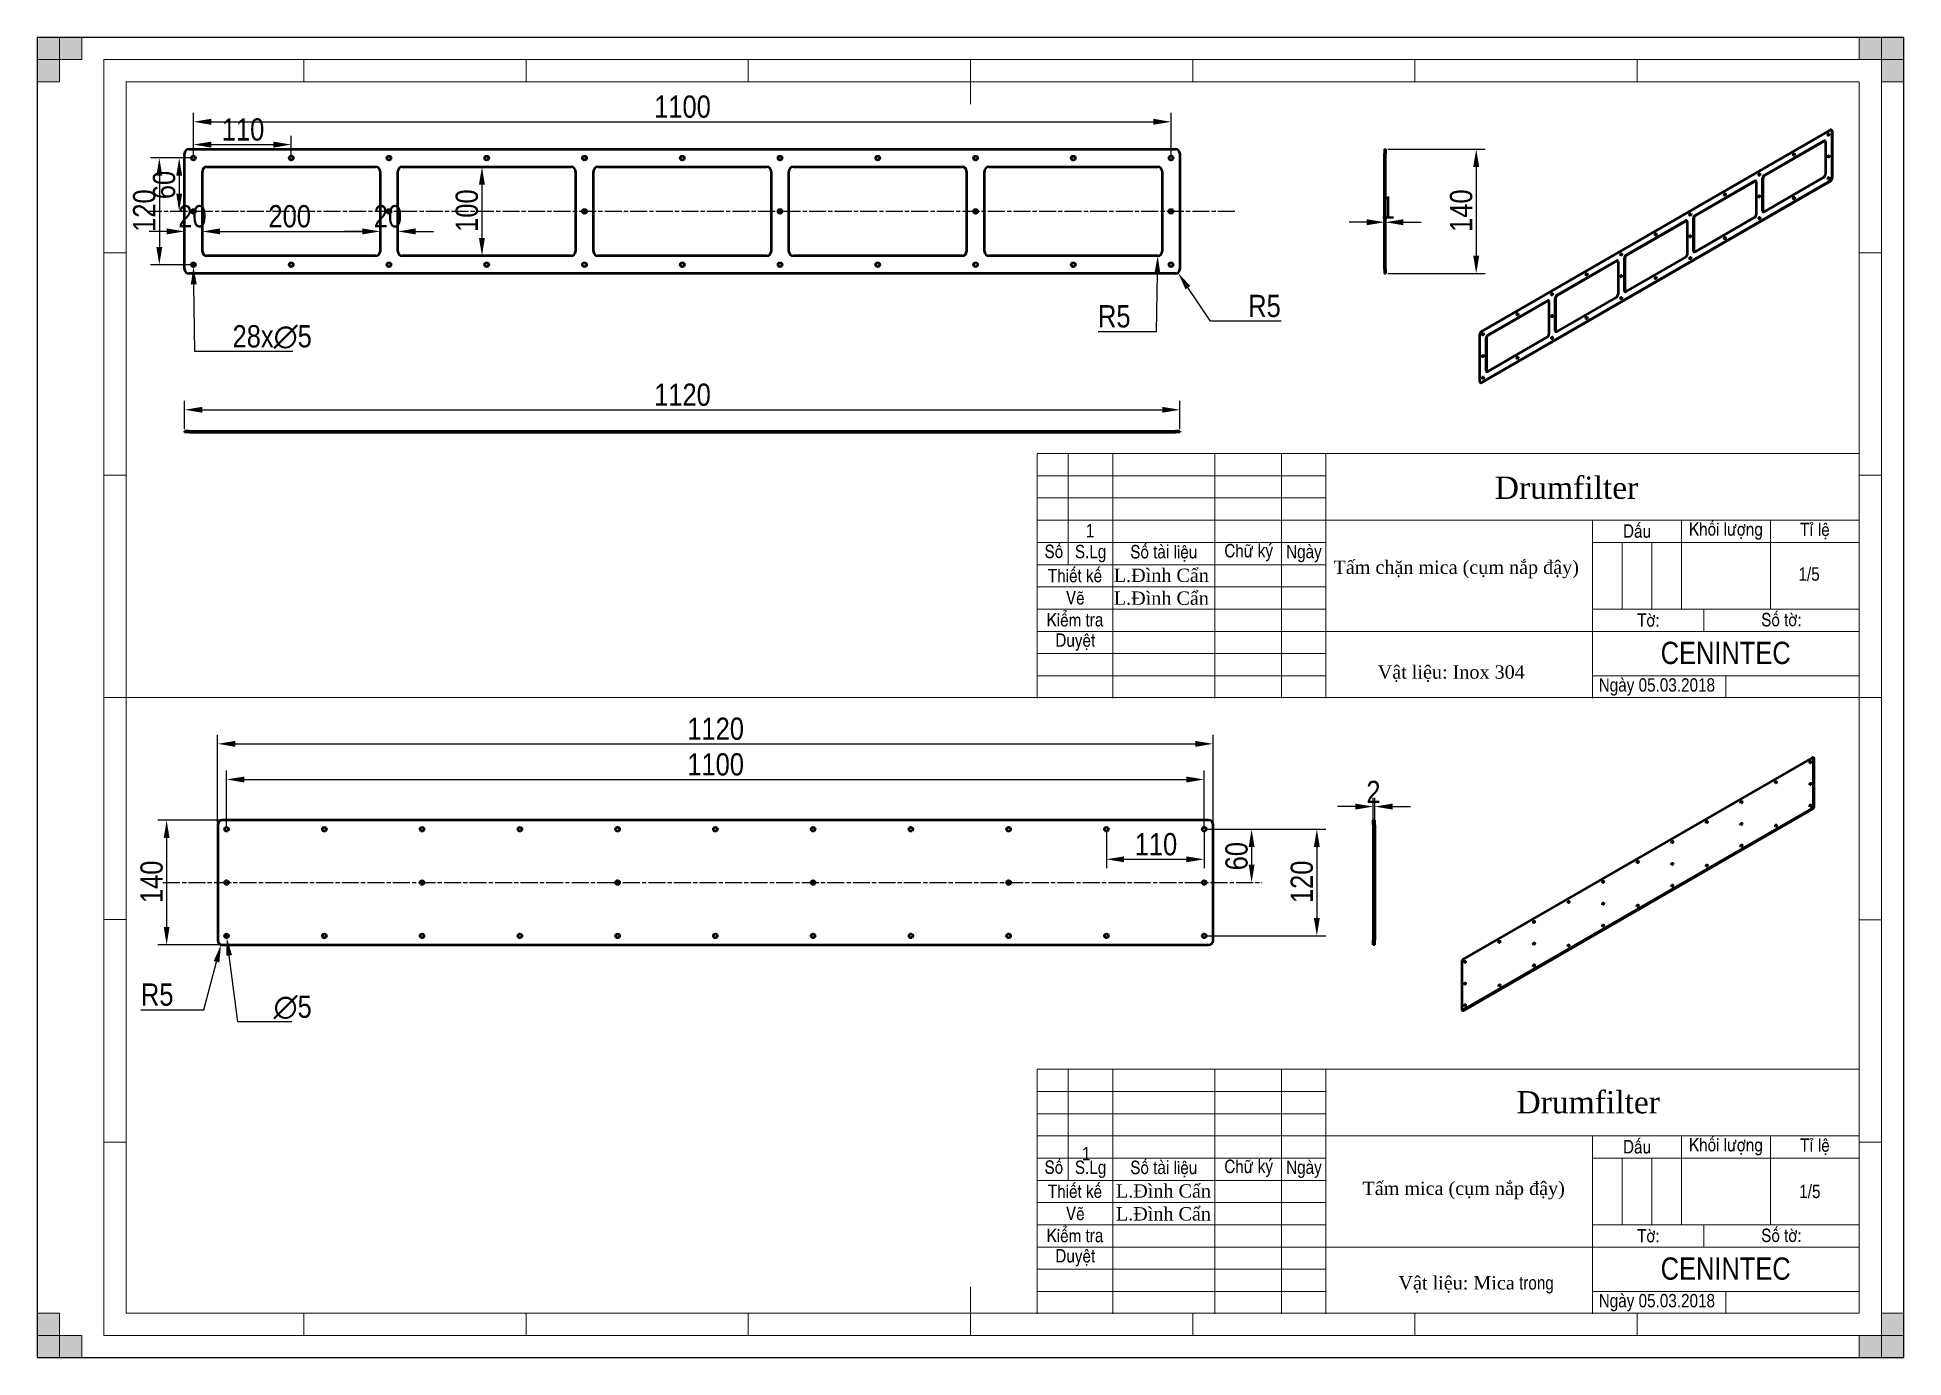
# Model space of a CAD drawing. Header units: millimetres. Extents: x 0 to 2100, y 0 to 1485.
import ezdxf

# ---------------------------------------------------------------- set-up
doc = ezdxf.new("R2010")
doc.units = ezdxf.units.MM
doc.header["$LTSCALE"] = 5
doc.linetypes.add('CHAIN', pattern=[0.7087, 0.4724, -0.0591, 0.1181, -0.0591])
doc.linetypes.add('DASHED', pattern=[0.2067, 0.1654, -0.0413])
for name, color, linetype, lineweight in [('Border (ANSI)', 7, 'Continuous', 70), ('Centerline (ANSI)', 7, 'Continuous', 25), ('Co ban', 7, 'Continuous', 50), ('Dimension (ANSI)', 7, 'Continuous', 25), ('Symbol (ANSI)', 7, 'Continuous', 25)]:
    doc.layers.add(name, color=color, linetype=linetype, lineweight=lineweight)
for name, color, linetype, lineweight, true_color in [('Khung ban ve', 5, 'Continuous', 15, 0x0000ff), ('Lien manh', 7, 'Continuous', 25, 0x020305), ('Manh', 7, 'DASHED', 25, 0x008000), ('Manh khung ten', 7, 'Continuous', 15, 0x994c4c), ('Net chu', 30, 'Continuous', 15, 0xff7f00), ('THIN', 5, 'Continuous', 15, 0x0000ff)]:
    doc.layers.add(name, color=color, linetype=linetype, lineweight=lineweight, true_color=true_color)
doc.styles.add('Note Text (ANSI)', font='')
doc.styles.add('StandardAM_ANSI', font='')
doc.styles.get('Note Text (ANSI)').set_extended_font_data('VNI-Helve-Condense')
doc.styles.get('StandardAM_ANSI').set_extended_font_data('VNI-Helve-Condense')
doc.dimstyles.new('Default - mm (ANSI)', dxfattribs={"dimscale": 5, "dimtxt": 5, "dimasz": 4, "dimexe": 2, "dimexo": 0.5, "dimgap": 0.8, "dimtad": 1, "dimtoh": 1, "dimdec": 0, "dimrnd": 1e-08, "dimzin": 4, "dimdsep": 46, "dimtxsty": 'StandardAM_ANSI', "dimcen": 0.09, "dimdle": 10, "dimclrd": 256, "dimclre": 256, "dimclrt": 256, "dimadec": 1, "dimazin": 1, "dimtfac": 0.61, "dimtofl": 0, "dimtmove": 0, "dimatfit": 3, "dimldrblk": 'DOT', "dimfxl": 1, "dimtolj": 1, "dimtzin": 4, "dimlwd": -1, "dimlwe": -1, "dimarcsym": 0})

msp = doc.modelspace()

# ---------------------------------------------------------------- texts
at = {"layer": 'Symbol (ANSI)', "char_height": 15, "attachment_point": 1, "style": 'Note Text (ANSI)'}
for insert in [(1179.74, 937.67), (1175.46, 236.95)]:
    msp.add_mtext('{\\fVNI-Helve-Condense|b0|i0;1}', dxfattribs=dict(at, insert=insert))
for s, insert, width in [('{\\fTimes New Roman|b0|i0;\\H15.0000;Tấm chặn mica (cụm nắp đậy)}', (1458.44, 896.53), 276.25), ('{\\fVNI-Helve-Condense|b0|i0;1/5}', (1981.66, 888.85), 25.8787), ('{\\fTimes New Roman|b0|i0;\\H15.0000;Vật liệu: Inox 304}', (1508.19, 778.66), 165.5637), ('{\\fTimes New Roman|b0|i0;\\H15.0000;Tấm mica (cụm nắp đậy)}', (1491.01, 197.96), 227.7941), ('{\\fVNI-Helve-Condense|b0|i0;1/5}', (1982.5, 194.48), 25.8787), ('{\\fTimes New Roman|b0|i0;\\H15.0000;Vật liệu: Mica\\fVNI-Helve-Condense|b0|i0;\\H15.0000; trong}', (1531.54, 91.66), 180.3761)]:
    msp.add_mtext(s, dxfattribs=dict(at, insert=insert, width=width))

# ---------------------------------------------------------------- blocks, each defined once
blk = doc.blocks.new('Borders 2x A3')
at = {"layer": 'THIN'}
for points in [[(0, 297), (10, 297), (10, 292), (0, 292)], [(5, 297), (5, 287), (0, 287), (0, 297)], [(420, 292), (420, 297), (410, 297), (410, 292)], [(420, 297), (415, 297), (415, 287), (420, 287)], [(0, 0), (5, 0), (5, 10), (0, 10)], [(415, 0), (415, 10), (420, 10), (420, 0)], [(0, 5), (0, 0), (10, 0), (10, 5)], [(420, 0), (410, 0), (410, 5), (420, 5)]]:
    blk.add_hatch(color=256, dxfattribs=at).paths.add_polyline_path(points)
at = {"layer": 'Khung ban ve'}
for p, q in [((210, 292), (210, 282)), ((20, 287), (410, 287)), ((20, 10), (20, 287)), ((410, 287), (410, 10)), ((225, 148.38), (225, 203.38)), ((225, 203.38), (410.02, 203.38)), ((232, 178.38), (232, 203.38)), ((242, 148.38), (242, 203.38)), ((265, 148.38), (265, 203.38)), ((280, 148.38), (280, 203.38)), ((290, 148.38), (290, 203.38)), ((225, 188.38), (410.02, 188.38)), ((350, 148.38), (350, 188.38)), ((370, 168.38), (370, 188.38)), ((390, 168.38), (390, 188.38)), ((225, 183.38), (290, 183.38)), ((350, 183.38), (410.02, 183.38)), ((225, 178.38), (290, 178.38)), ((350, 168.38), (410.02, 168.38)), ((375, 163.38), (375, 168.38)), ((410, 163.38), (290, 163.38)), ((15, 148.5), (25, 148.5)), ((410, 148.5), (20, 148.5)), ((405, 148.5), (415, 148.5)), ((225, 64.88), (410.02, 64.88)), ((225, 9.88), (225, 64.88)), ((232, 39.88), (232, 64.88)), ((242, 9.88), (242, 64.88)), ((265, 9.88), (265, 64.88)), ((280, 9.88), (280, 64.88)), ((290, 9.88), (290, 64.88)), ((410, 59.88), (410.02, 59.88)), ((410, 54.88), (410.02, 54.88)), ((225, 49.88), (410.02, 49.88)), ((350, 9.88), (350, 49.88)), ((370, 29.88), (370, 49.88)), ((390, 29.88), (390, 49.88)), ((225, 44.88), (290, 44.88)), ((350, 44.88), (410.02, 44.88)), ((225, 39.88), (290, 39.88)), ((410, 39.88), (410.02, 39.88)), ((410, 34.88), (410.02, 34.88)), ((350, 29.88), (410.02, 29.88)), ((375, 24.88), (375, 29.88)), ((410, 24.88), (290, 24.88)), ((410, 19.88), (410.02, 19.88)), ((210, 15.93), (210, 5)), ((410, 10), (20, 10))]:
    blk.add_line(p, q, dxfattribs=at)
at = {"layer": 'Manh khung ten', "lineweight": 25}
for p, q in [((420, 297), (0, 297)), ((0, 297), (0, 0)), ((420, 0), (420, 297)), ((0, 0), (420, 0))]:
    blk.add_line(p, q, dxfattribs=at)
at = {"layer": 'Manh khung ten'}
for p, q in [((0, 297), (420, 297)), ((0, 0), (0, 297)), ((420, 297), (420, 0)), ((15, 292), (415, 292)), ((15, 5), (15, 292)), ((60, 292), (60, 287)), ((110, 292), (110, 287)), ((260, 292), (260, 287)), ((310, 292), (310, 287)), ((360, 292), (360, 287)), ((415, 292), (415, 5)), ((19.97, 248.54), (14.98, 248.54)), ((414.97, 248.54), (409.98, 248.54)), ((19.98, 198.5), (15, 198.5)), ((225, 198.38), (290, 198.38)), ((414.98, 198.5), (410, 198.5)), ((225, 193.38), (290, 193.38)), ((356.67, 168.38), (356.67, 183.38)), ((363.33, 168.38), (363.33, 183.38)), ((225, 173.38), (290, 173.38)), ((225, 168.38), (290, 168.38)), ((225, 163.38), (290, 163.38)), ((225, 158.38), (290, 158.38)), ((225, 153.38), (290, 153.38)), ((350, 153.38), (410.02, 153.38)), ((380.01, 153.38), (380.01, 148.5)), ((19.98, 98.54), (15, 98.54)), ((414.98, 98.5), (410, 98.5)), ((225, 59.88), (290, 59.88)), ((225, 54.88), (290, 54.88)), ((20, 48.5), (15.02, 48.5)), ((415, 48.46), (410.02, 48.46)), ((356.67, 29.88), (356.67, 44.88)), ((363.33, 29.88), (363.33, 44.88)), ((225, 34.88), (290, 34.88)), ((225, 29.88), (290, 29.88)), ((225, 24.88), (290, 24.88)), ((225, 19.88), (290, 19.88)), ((225, 14.88), (290, 14.88)), ((350, 14.88), (410.02, 14.88)), ((380.01, 14.88), (380.01, 10)), ((60, 10), (60, 5)), ((110, 10), (110, 5)), ((160, 10), (160, 5)), ((260, 10), (260, 5)), ((310, 10), (310, 5)), ((360, 10), (360, 5)), ((415, 5), (15, 5)), ((420, 0), (0, 0))]:
    blk.add_line(p, q, dxfattribs=at)
at = {"layer": 'Net chu'}
blk.add_line((160, 292), (160, 287), dxfattribs=at)
at = {"layer": 'THIN'}
for p, q in [((0, 292), (0, 297)), ((0, 297), (10, 297)), ((0, 297), (5, 297)), ((0, 287), (0, 297)), ((5, 297), (5, 287)), ((10, 297), (10, 292)), ((420, 297), (410, 297)), ((410, 297), (410, 292)), ((420, 297), (415, 297)), ((415, 297), (415, 287)), ((420, 292), (420, 297)), ((420, 287), (420, 297)), ((10, 292), (0, 292)), ((410, 292), (420, 292)), ((5, 287), (0, 287)), ((415, 287), (420, 287)), ((5, 10), (0, 10)), ((0, 10), (0, 0)), ((5, 0), (5, 10)), ((415, 0), (415, 10)), ((415, 10), (420, 10)), ((420, 10), (420, 0)), ((0, 5), (0, 0)), ((10, 5), (0, 5)), ((10, 0), (10, 5)), ((410, 0), (410, 5)), ((410, 5), (420, 5)), ((420, 5), (420, 0)), ((0, 0), (10, 0)), ((0, 0), (5, 0)), ((420, 0), (410, 0)), ((420, 0), (415, 0))]:
    blk.add_line(p, q, dxfattribs=at)
at = {"layer": 'Border (ANSI)', "style": 'Note Text (ANSI)'}
for s, insert, char_height, width, attachment_point in [('\\fTimes New Roman|b0|i0;\\H5.0000;Drumfilter', (344.13, 195.65), 5, 59.8872, 5), ('Daáu', (360, 185.92), 3, 19.9371, 5), ('Khoái löôïng', (379.99, 185.95), 3, 19.9371, 5), ('Tæ leä', (400.02, 185.95), 3, 19.9948, 5), ('Soá', (228.76, 181.33), 3, 7.075, 5), ('S.Lg', (237.02, 180.88), 3, 10.0576, 5), ('Soá taøi lieäu', (253.49, 180.92), 3, 22.8599, 5), ('Chöõ kyù', (272.6, 181.08), 3, 15.0245, 5), ('Ngaøy', (285.03, 180.88), 3, 10.0163, 5), ('Thieát keá', (233.51, 175.91), 3, 16.9679, 5), ('\\fTimes New Roman|b0|i0;\\H3.0000;L.Đình Cẩn', (252.95, 175.96), 3, 22.8602, 5), ('Veõ', (233.58, 170.9), 3, 17.0139, 5), ('\\fTimes New Roman|b0|i0;\\H3.0000;L.Đình Cẩn', (252.95, 170.82), 3, 22.8602, 5), ('Kieåm tra', (233.51, 165.95), 3, 16.9779, 5), ('Soá tôø:', (392.49, 165.98), 3, 34.8305, 5), ('Tôø:', (362.55, 165.91), 3, 24.9188, 5), ('Duyeät', (233.58, 160.97), 3, 16.9779, 5), ('\\fVNI-Helve-Condense|b0|i0;\\H5.0000;CENINTEC', (379.95, 158.5), 5, 59.8872, 5), ('\\fVNI-Helve-Condense|b0|i0;Ngaøy 05.03.2018', (351.37, 150.87), 3, 30.0083, 4), ('\\fTimes New Roman|b0|i0;\\H5.0000;Drumfilter', (349, 57.42), 5, 59.8872, 5), ('Daáu', (360, 47.42), 3, 19.9371, 5), ('Khoái löôïng', (379.99, 47.45), 3, 19.9371, 5), ('Tæ leä', (400.02, 47.45), 3, 19.9948, 5), ('Soá', (228.76, 42.83), 3, 7.075, 5), ('S.Lg', (237.02, 42.38), 3, 10.0576, 5), ('Soá taøi lieäu', (253.49, 42.42), 3, 22.8599, 5), ('Chöõ kyù', (272.6, 42.58), 3, 15.0245, 5), ('Ngaøy', (285.03, 42.38), 3, 10.0163, 5), ('Thieát keá', (233.51, 37.41), 3, 16.9679, 5), ('\\fTimes New Roman|b0|i0;\\H3.0000;L.Đình Cẩn', (253.42, 37.47), 3, 22.8602, 5), ('Veõ', (233.58, 32.4), 3, 17.0139, 5), ('\\fTimes New Roman|b0|i0;\\H3.0000;L.Đình Cẩn', (253.42, 32.32), 3, 22.8602, 5), ('Kieåm tra', (233.51, 27.45), 3, 16.9779, 5), ('Soá tôø:', (392.49, 27.48), 3, 34.8305, 5), ('Tôø:', (362.55, 27.41), 3, 24.9188, 5), ('Duyeät', (233.58, 22.47), 3, 16.9779, 5), ('\\fVNI-Helve-Condense|b0|i0;\\H5.0000;CENINTEC', (379.95, 20), 5, 59.8872, 5), ('\\fVNI-Helve-Condense|b0|i0;Ngaøy 05.03.2018', (351.37, 12.37), 3, 30.0083, 4)]:
    blk.add_mtext(s, dxfattribs=dict(at, insert=insert, char_height=char_height, width=width, attachment_point=attachment_point))
blk = doc.blocks.new('*D5')
at = {"layer": 'Defpoints', "color": 0, "transparency": 16777216}
for p in [(1516.9, 1359.3), (1516.9, 1219.3), (1619, 1219.3)]:
    blk.add_point(p, dxfattribs=at)
at = {"layer": 'Dimension (ANSI)', "transparency": 16777216}
for p, q in [((1519.4, 1359.3), (1629, 1359.3)), ((1619, 1339.3), (1619, 1239.3)), ((1519.4, 1219.3), (1629, 1219.3))]:
    blk.add_line(p, q, dxfattribs=at)
for points in [[(1615.7, 1339.3), (1622.4, 1339.3), (1619, 1359.3)], [(1615.7, 1239.3), (1622.4, 1239.3), (1619, 1219.3)]]:
    blk.add_solid(points, dxfattribs=at)
at = {"layer": 'Dimension (ANSI)', "color": 150, "true_color": 0x0080ff, "transparency": 16777216, "insert": (1589.5, 1266.2), "char_height": 25, "attachment_point": 1, "rotation": 90, "style": 'StandardAM_ANSI'}
blk.add_mtext('\\A1;140', dxfattribs=at)
blk = doc.blocks.new('_Dot')
at = {"color": 0, "linetype": 'ByBlock', "lineweight": -2}
blk.add_line((-0.5, 0), (-1, 0), dxfattribs=at)
at = {"color": 0, "linetype": 'ByBlock', "const_width": 0.5}
blk.add_lwpolyline([(-0.25, 0, 1), (0.25, 0, 1)], format="xyb", close=True, dxfattribs=at)
blk = doc.blocks.new('*D6')
at = {"layer": 'Defpoints', "color": 0, "transparency": 16777216}
for p in [(1285.7, 1066.1), (165.7, 1042), (1285.7, 1042)]:
    blk.add_point(p, dxfattribs=at)
at = {"layer": 'Dimension (ANSI)', "transparency": 16777216}
for p, q in [((165.7, 1044.5), (165.7, 1076.1)), ((1285.7, 1044.5), (1285.7, 1076.1)), ((185.7, 1066.1), (1265.7, 1066.1))]:
    blk.add_line(p, q, dxfattribs=at)
for points in [[(185.7, 1069.4), (185.7, 1062.8), (165.7, 1066.1)], [(1265.7, 1069.4), (1265.7, 1062.8), (1285.7, 1066.1)]]:
    blk.add_solid(points, dxfattribs=at)
at = {"layer": 'Dimension (ANSI)', "color": 150, "true_color": 0x0080ff, "transparency": 16777216, "insert": (694.1, 1095.6), "char_height": 25, "attachment_point": 1, "style": 'StandardAM_ANSI'}
blk.add_mtext('\\A1;1120', dxfattribs=at)
blk = doc.blocks.new('*D7')
at = {"layer": 'Defpoints', "color": 0, "transparency": 16777216}
for p in [(175.6, 1231.5), (175.7, 1227)]:
    blk.add_point(p, dxfattribs=at)
at = {"layer": 'Dimension (ANSI)', "transparency": 16777216}
for p, q in [((175.2, 1229.3), (176.1, 1229.3)), ((175.7, 1228.8), (175.7, 1229.7)), ((177.4, 1131.7), (176.1, 1207)), ((287.5, 1131.7), (177.4, 1131.7))]:
    blk.add_line(p, q, dxfattribs=at)
blk.add_solid([(179.4, 1207.1), (172.7, 1207), (175.7, 1227)], dxfattribs=at)
at = {"layer": 'Dimension (ANSI)', "color": 150, "true_color": 0x0080ff, "transparency": 16777216, "insert": (219.7, 1161.3), "char_height": 25, "attachment_point": 1, "style": 'StandardAM_ANSI'}
blk.add_mtext('\\A1;\\fVNI-Helve-Condense|b0|i0;\\H25.0000;28x∅5', dxfattribs=at)
blk = doc.blocks.new('*D8')
at = {"layer": 'Defpoints', "color": 0, "transparency": 16777216}
for p in [(1515.9, 1277), (1516.9, 1277), (1516.9, 1277)]:
    blk.add_point(p, dxfattribs=at)
at = {"layer": 'Dimension (ANSI)', "transparency": 16777216}
for p, q in [((1495.9, 1277), (1475.9, 1277)), ((1536.9, 1277), (1556.9, 1277))]:
    blk.add_line(p, q, dxfattribs=at)
for points in [[(1495.9, 1280.4), (1495.9, 1273.7), (1515.9, 1277)], [(1536.9, 1280.4), (1536.9, 1273.7), (1516.9, 1277)]]:
    blk.add_solid(points, dxfattribs=at)
at = {"layer": 'Dimension (ANSI)', "color": 150, "true_color": 0x0080ff, "transparency": 16777216, "insert": (1511.6, 1306), "char_height": 25, "attachment_point": 1, "style": 'StandardAM_ANSI'}
blk.add_mtext('\\A1;1', dxfattribs=at)
blk = doc.blocks.new('*D9')
at = {"layer": 'Defpoints', "color": 0, "transparency": 16777216}
for p in [(1275.7, 1390), (175.7, 1349.3), (1275.7, 1349.3)]:
    blk.add_point(p, dxfattribs=at)
at = {"layer": 'Dimension (ANSI)', "transparency": 16777216}
for p, q in [((175.7, 1351.8), (175.7, 1400)), ((195.7, 1390), (1255.7, 1390)), ((1275.7, 1351.8), (1275.7, 1400))]:
    blk.add_line(p, q, dxfattribs=at)
for points in [[(195.7, 1393.4), (195.7, 1386.7), (175.7, 1390)], [(1255.7, 1393.4), (1255.7, 1386.7), (1275.7, 1390)]]:
    blk.add_solid(points, dxfattribs=at)
at = {"layer": 'Dimension (ANSI)', "color": 150, "true_color": 0x0080ff, "transparency": 16777216, "insert": (694.1, 1419.6), "char_height": 25, "attachment_point": 1, "style": 'StandardAM_ANSI'}
blk.add_mtext('\\A1;1100', dxfattribs=at)
blk = doc.blocks.new('*D10')
at = {"layer": 'Defpoints', "color": 0, "transparency": 16777216}
for p in [(175.7, 1349.3), (285.7, 1364.4), (285.7, 1349.3)]:
    blk.add_point(p, dxfattribs=at)
at = {"layer": 'Dimension (ANSI)', "transparency": 16777216}
for p, q in [((175.7, 1351.8), (175.7, 1374.4)), ((285.7, 1351.8), (285.7, 1374.4)), ((195.7, 1364.4), (265.7, 1364.4))]:
    blk.add_line(p, q, dxfattribs=at)
for points in [[(195.7, 1367.7), (195.7, 1361), (175.7, 1364.4)], [(265.7, 1367.7), (265.7, 1361), (285.7, 1364.4)]]:
    blk.add_solid(points, dxfattribs=at)
at = {"layer": 'Dimension (ANSI)', "color": 150, "true_color": 0x0080ff, "transparency": 16777216, "insert": (207.6, 1393.9), "char_height": 25, "attachment_point": 1, "style": 'StandardAM_ANSI'}
blk.add_mtext('\\A1;110', dxfattribs=at)
blk = doc.blocks.new('*D11')
at = {"layer": 'Defpoints', "color": 0, "transparency": 16777216}
for p in [(175.7, 1349.3), (137.3, 1229.3), (175.7, 1229.3)]:
    blk.add_point(p, dxfattribs=at)
at = {"layer": 'Dimension (ANSI)', "transparency": 16777216}
for p, q in [((173.2, 1349.3), (127.3, 1349.3)), ((137.3, 1329.3), (137.3, 1249.3)), ((173.2, 1229.3), (127.3, 1229.3))]:
    blk.add_line(p, q, dxfattribs=at)
for points in [[(133.9, 1329.3), (140.6, 1329.3), (137.3, 1349.3)], [(133.9, 1249.3), (140.6, 1249.3), (137.3, 1229.3)]]:
    blk.add_solid(points, dxfattribs=at)
at = {"layer": 'Dimension (ANSI)', "color": 150, "true_color": 0x0080ff, "transparency": 16777216, "insert": (107.7, 1266.2), "char_height": 25, "attachment_point": 1, "rotation": 90, "style": 'StandardAM_ANSI'}
blk.add_mtext('\\A1;120', dxfattribs=at)
blk = doc.blocks.new('*D12')
at = {"layer": 'Defpoints', "color": 0, "transparency": 16777216}
for p in [(175.7, 1349.3), (159.6, 1289.3), (175.7, 1289.3)]:
    blk.add_point(p, dxfattribs=at)
at = {"layer": 'Dimension (ANSI)', "transparency": 16777216}
for p, q in [((173.2, 1349.3), (149.6, 1349.3)), ((159.6, 1329.3), (159.6, 1309.3))]:
    blk.add_line(p, q, dxfattribs=at)
for points in [[(156.3, 1329.3), (162.9, 1329.3), (159.6, 1349.3)], [(156.3, 1309.3), (162.9, 1309.3), (159.6, 1289.3)]]:
    blk.add_solid(points, dxfattribs=at)
at = {"layer": 'Dimension (ANSI)', "color": 150, "true_color": 0x0080ff, "transparency": 16777216, "insert": (130.1, 1303), "char_height": 25, "attachment_point": 1, "rotation": 90, "style": 'StandardAM_ANSI'}
blk.add_mtext('\\A1;60', dxfattribs=at)
blk = doc.blocks.new('*D13')
at = {"layer": 'Defpoints', "color": 0, "transparency": 16777216}
for p in [(185.7, 1266.7), (385.7, 1266.7), (385.7, 1266.7)]:
    blk.add_point(p, dxfattribs=at)
at = {"layer": 'Dimension (ANSI)', "transparency": 16777216}
blk.add_line((205.7, 1266.7), (365.7, 1266.7), dxfattribs=at)
for points in [[(205.7, 1270.1), (205.7, 1263.4), (185.7, 1266.7)], [(365.7, 1270.1), (365.7, 1263.4), (385.7, 1266.7)]]:
    blk.add_solid(points, dxfattribs=at)
at = {"layer": 'Dimension (ANSI)', "color": 150, "true_color": 0x0080ff, "transparency": 16777216, "insert": (260.1, 1296.3), "char_height": 25, "attachment_point": 1, "style": 'StandardAM_ANSI'}
blk.add_mtext('\\A1;200', dxfattribs=at)
blk = doc.blocks.new('*D14')
at = {"layer": 'Defpoints', "color": 0, "transparency": 16777216}
for p in [(385.7, 1266.7), (385.7, 1266.7), (405.7, 1266.7)]:
    blk.add_point(p, dxfattribs=at)
at = {"layer": 'Dimension (ANSI)', "transparency": 16777216}
for p, q in [((365.7, 1266.7), (345.7, 1266.7)), ((425.7, 1266.7), (445.7, 1266.7))]:
    blk.add_line(p, q, dxfattribs=at)
for points in [[(365.7, 1270.1), (365.7, 1263.4), (385.7, 1266.7)], [(425.7, 1270.1), (425.7, 1263.4), (405.7, 1266.7)]]:
    blk.add_solid(points, dxfattribs=at)
at = {"layer": 'Dimension (ANSI)', "color": 150, "true_color": 0x0080ff, "transparency": 16777216, "insert": (378.6, 1296.3), "char_height": 25, "attachment_point": 1, "style": 'StandardAM_ANSI'}
blk.add_mtext('\\A1;20', dxfattribs=at)
blk = doc.blocks.new('*D15')
at = {"layer": 'Defpoints', "color": 0, "transparency": 16777216}
for p in [(500.3, 1339.3), (500.3, 1239.3), (500.3, 1239.3)]:
    blk.add_point(p, dxfattribs=at)
at = {"layer": 'Dimension (ANSI)', "transparency": 16777216}
blk.add_line((500.3, 1319.3), (500.3, 1259.3), dxfattribs=at)
for points in [[(496.9, 1319.3), (503.6, 1319.3), (500.3, 1339.3)], [(496.9, 1259.3), (503.6, 1259.3), (500.3, 1239.3)]]:
    blk.add_solid(points, dxfattribs=at)
at = {"layer": 'Dimension (ANSI)', "color": 150, "true_color": 0x0080ff, "transparency": 16777216, "insert": (470.7, 1266.2), "char_height": 25, "attachment_point": 1, "rotation": 90, "style": 'StandardAM_ANSI'}
blk.add_mtext('\\A1;100', dxfattribs=at)
blk = doc.blocks.new('*D16')
at = {"layer": 'Defpoints', "color": 0, "transparency": 16777216}
for p in [(165.7, 1266.7), (185.7, 1266.7), (185.7, 1266.7)]:
    blk.add_point(p, dxfattribs=at)
at = {"layer": 'Dimension (ANSI)', "transparency": 16777216}
for p, q in [((145.7, 1266.7), (125.7, 1266.7)), ((205.7, 1266.7), (225.7, 1266.7))]:
    blk.add_line(p, q, dxfattribs=at)
for points in [[(145.7, 1270.1), (145.7, 1263.4), (165.7, 1266.7)], [(205.7, 1270.1), (205.7, 1263.4), (185.7, 1266.7)]]:
    blk.add_solid(points, dxfattribs=at)
at = {"layer": 'Dimension (ANSI)', "color": 150, "true_color": 0x0080ff, "transparency": 16777216, "insert": (158.6, 1296.3), "char_height": 25, "attachment_point": 1, "style": 'StandardAM_ANSI'}
blk.add_mtext('\\A1;20', dxfattribs=at)
blk = doc.blocks.new('*D17')
at = {"layer": 'Defpoints', "color": 0, "transparency": 16777216}
for p in [(1280.7, 1224.3), (1283.5, 1220.1)]:
    blk.add_point(p, dxfattribs=at)
at = {"layer": 'Dimension (ANSI)', "transparency": 16777216}
for p, q in [((1320.2, 1165.9), (1294.7, 1203.6)), ((1399.7, 1165.9), (1320.2, 1165.9))]:
    blk.add_line(p, q, dxfattribs=at)
blk.add_solid([(1297.4, 1205.4), (1291.9, 1201.7), (1283.5, 1220.1)], dxfattribs=at)
at = {"layer": 'Dimension (ANSI)', "color": 150, "true_color": 0x0080ff, "transparency": 16777216, "insert": (1362.5, 1195.4), "char_height": 25, "attachment_point": 1, "style": 'StandardAM_ANSI'}
blk.add_mtext('\\A1;R5', dxfattribs=at)
blk = doc.blocks.new('*D18')
at = {"layer": 'Defpoints', "color": 0, "transparency": 16777216}
for p in [(1260.6, 1239.3), (1260.7, 1244.3)]:
    blk.add_point(p, dxfattribs=at)
at = {"layer": 'Dimension (ANSI)', "transparency": 16777216}
for p, q in [((1259.2, 1154.2), (1260.3, 1219.3)), ((1193.5, 1154.2), (1259.2, 1154.2))]:
    blk.add_line(p, q, dxfattribs=at)
blk.add_arc((1260.7, 1244.3), 5, 269.0816, 270, dxfattribs=at)
blk.add_solid([(1256.9, 1219.3), (1263.6, 1219.2), (1260.6, 1239.3)], dxfattribs=at)
at = {"layer": 'Dimension (ANSI)', "color": 150, "true_color": 0x0080ff, "transparency": 16777216, "insert": (1193.5, 1183.8), "char_height": 25, "attachment_point": 1, "style": 'StandardAM_ANSI'}
blk.add_mtext('\\A1;R5', dxfattribs=at)
blk = doc.blocks.new('*D19')
at = {"layer": 'Defpoints', "color": 0, "transparency": 16777216}
for p in [(206.7, 464.5), (207.9, 469.4)]:
    blk.add_point(p, dxfattribs=at)
at = {"layer": 'Dimension (ANSI)', "transparency": 16777216}
for p, q in [((187.4, 391.3), (201.6, 445.2)), ((116.6, 391.3), (187.4, 391.3))]:
    blk.add_line(p, q, dxfattribs=at)
blk.add_solid([(198.4, 446), (204.8, 444.4), (206.7, 464.5)], dxfattribs=at)
at = {"layer": 'Dimension (ANSI)', "color": 150, "true_color": 0x0080ff, "transparency": 16777216, "insert": (116.6, 420.9), "char_height": 25, "attachment_point": 1, "style": 'StandardAM_ANSI'}
blk.add_mtext('\\A1;R5', dxfattribs=at)
blk = doc.blocks.new('*D20')
at = {"layer": 'Defpoints', "color": 0, "transparency": 16777216}
for p in [(1322.9, 690.4), (202.9, 599.4), (1322.9, 599.4)]:
    blk.add_point(p, dxfattribs=at)
at = {"layer": 'Dimension (ANSI)', "transparency": 16777216}
for p, q in [((202.9, 601.9), (202.9, 700.4)), ((1322.9, 601.9), (1322.9, 700.4)), ((222.9, 690.4), (1302.9, 690.4))]:
    blk.add_line(p, q, dxfattribs=at)
for points in [[(222.9, 693.7), (222.9, 687), (202.9, 690.4)], [(1302.9, 693.7), (1302.9, 687), (1322.9, 690.4)]]:
    blk.add_solid(points, dxfattribs=at)
at = {"layer": 'Dimension (ANSI)', "color": 150, "true_color": 0x0080ff, "transparency": 16777216, "insert": (731.4, 719.9), "char_height": 25, "attachment_point": 1, "style": 'StandardAM_ANSI'}
blk.add_mtext('\\A1;1120', dxfattribs=at)
blk = doc.blocks.new('*D21')
at = {"layer": 'Defpoints', "color": 0, "transparency": 16777216}
for p in [(212.6, 476.6), (213.2, 472.1)]:
    blk.add_point(p, dxfattribs=at)
at = {"layer": 'Dimension (ANSI)', "transparency": 16777216}
for p, q in [((212.5, 474.4), (213.4, 474.4)), ((212.9, 473.9), (212.9, 474.8)), ((225.7, 377.8), (215.8, 452.3)), ((286.4, 377.8), (225.7, 377.8))]:
    blk.add_line(p, q, dxfattribs=at)
blk.add_solid([(219.1, 452.8), (212.5, 451.9), (213.2, 472.1)], dxfattribs=at)
at = {"layer": 'Dimension (ANSI)', "color": 150, "true_color": 0x0080ff, "transparency": 16777216, "insert": (265.8, 407.3), "char_height": 25, "attachment_point": 1, "style": 'StandardAM_ANSI'}
blk.add_mtext('\\A1;∅5', dxfattribs=at)
blk = doc.blocks.new('*D22')
at = {"layer": 'Defpoints', "color": 0, "transparency": 16777216}
for p in [(207.9, 604.4), (145.5, 464.4), (207.9, 464.4)]:
    blk.add_point(p, dxfattribs=at)
at = {"layer": 'Dimension (ANSI)', "transparency": 16777216}
for p, q in [((205.4, 604.4), (135.5, 604.4)), ((145.5, 584.4), (145.5, 484.4)), ((205.4, 464.4), (135.5, 464.4))]:
    blk.add_line(p, q, dxfattribs=at)
for points in [[(142.2, 584.4), (148.8, 584.4), (145.5, 604.4)], [(142.2, 484.4), (148.8, 484.4), (145.5, 464.4)]]:
    blk.add_solid(points, dxfattribs=at)
at = {"layer": 'Dimension (ANSI)', "color": 150, "true_color": 0x0080ff, "transparency": 16777216, "insert": (116, 511.3), "char_height": 25, "attachment_point": 1, "rotation": 90, "style": 'StandardAM_ANSI'}
blk.add_mtext('\\A1;140', dxfattribs=at)
blk = doc.blocks.new('*D23')
at = {"layer": 'Defpoints', "color": 0, "transparency": 16777216}
for p in [(1312.9, 594.4), (1312.9, 474.4), (1439.7, 474.4)]:
    blk.add_point(p, dxfattribs=at)
at = {"layer": 'Dimension (ANSI)', "transparency": 16777216}
for p, q in [((1315.4, 594.4), (1449.7, 594.4)), ((1439.7, 574.4), (1439.7, 494.4)), ((1315.4, 474.4), (1449.7, 474.4))]:
    blk.add_line(p, q, dxfattribs=at)
for points in [[(1436.4, 574.4), (1443, 574.4), (1439.7, 594.4)], [(1436.4, 494.4), (1443, 494.4), (1439.7, 474.4)]]:
    blk.add_solid(points, dxfattribs=at)
at = {"layer": 'Dimension (ANSI)', "color": 150, "true_color": 0x0080ff, "transparency": 16777216, "insert": (1410.2, 511.3), "char_height": 25, "attachment_point": 1, "rotation": 90, "style": 'StandardAM_ANSI'}
blk.add_mtext('\\A1;120', dxfattribs=at)
blk = doc.blocks.new('*D24')
at = {"layer": 'Defpoints', "color": 0, "transparency": 16777216}
for p in [(1312.9, 594.4), (1312.9, 534.4), (1366.3, 534.4)]:
    blk.add_point(p, dxfattribs=at)
at = {"layer": 'Dimension (ANSI)', "transparency": 16777216}
for p, q in [((1315.4, 594.4), (1376.3, 594.4)), ((1366.3, 574.4), (1366.3, 554.4))]:
    blk.add_line(p, q, dxfattribs=at)
for points in [[(1363, 574.4), (1369.6, 574.4), (1366.3, 594.4)], [(1363, 554.4), (1369.6, 554.4), (1366.3, 534.4)]]:
    blk.add_solid(points, dxfattribs=at)
at = {"layer": 'Dimension (ANSI)', "color": 150, "true_color": 0x0080ff, "transparency": 16777216, "insert": (1336.8, 548.1), "char_height": 25, "attachment_point": 1, "rotation": 90, "style": 'StandardAM_ANSI'}
blk.add_mtext('\\A1;60', dxfattribs=at)
blk = doc.blocks.new('*D25')
at = {"layer": 'Defpoints', "color": 0, "transparency": 16777216}
for p in [(1505, 619.8), (1503, 599.4), (1505, 599.4)]:
    blk.add_point(p, dxfattribs=at)
at = {"layer": 'Dimension (ANSI)', "transparency": 16777216}
for p, q in [((1483, 619.8), (1463, 619.8)), ((1503, 601.9), (1503, 629.8)), ((1505, 601.9), (1505, 629.8)), ((1525, 619.8), (1545, 619.8))]:
    blk.add_line(p, q, dxfattribs=at)
for points in [[(1483, 623.2), (1483, 616.5), (1503, 619.8)], [(1525, 623.2), (1525, 616.5), (1505, 619.8)]]:
    blk.add_solid(points, dxfattribs=at)
at = {"layer": 'Dimension (ANSI)', "color": 150, "true_color": 0x0080ff, "transparency": 16777216, "insert": (1495.4, 648.8), "char_height": 25, "attachment_point": 1, "style": 'StandardAM_ANSI'}
blk.add_mtext('\\A1;2', dxfattribs=at)
blk = doc.blocks.new('*D26')
at = {"layer": 'Defpoints', "color": 0, "transparency": 16777216}
for p in [(1312.9, 650.3), (212.9, 594.4), (1312.9, 594.4)]:
    blk.add_point(p, dxfattribs=at)
at = {"layer": 'Dimension (ANSI)', "transparency": 16777216}
for p, q in [((212.9, 596.9), (212.9, 660.3)), ((1312.9, 596.9), (1312.9, 660.3)), ((232.9, 650.3), (1292.9, 650.3))]:
    blk.add_line(p, q, dxfattribs=at)
for points in [[(232.9, 653.6), (232.9, 646.9), (212.9, 650.3)], [(1292.9, 653.6), (1292.9, 646.9), (1312.9, 650.3)]]:
    blk.add_solid(points, dxfattribs=at)
at = {"layer": 'Dimension (ANSI)', "color": 150, "true_color": 0x0080ff, "transparency": 16777216, "insert": (731.4, 679.8), "char_height": 25, "attachment_point": 1, "style": 'StandardAM_ANSI'}
blk.add_mtext('\\A1;1100', dxfattribs=at)
blk = doc.blocks.new('*D27')
at = {"layer": 'Defpoints', "color": 0, "transparency": 16777216}
for p in [(1202.9, 594.4), (1312.9, 594.4), (1312.9, 560.5)]:
    blk.add_point(p, dxfattribs=at)
at = {"layer": 'Dimension (ANSI)', "transparency": 16777216}
for p, q in [((1202.9, 591.9), (1202.9, 550.5)), ((1312.9, 591.9), (1312.9, 550.5)), ((1222.9, 560.5), (1292.9, 560.5))]:
    blk.add_line(p, q, dxfattribs=at)
for points in [[(1222.9, 563.8), (1222.9, 557.2), (1202.9, 560.5)], [(1292.9, 563.8), (1292.9, 557.2), (1312.9, 560.5)]]:
    blk.add_solid(points, dxfattribs=at)
at = {"layer": 'Dimension (ANSI)', "color": 150, "true_color": 0x0080ff, "transparency": 16777216, "insert": (1234.8, 590), "char_height": 25, "attachment_point": 1, "style": 'StandardAM_ANSI'}
blk.add_mtext('\\A1;110', dxfattribs=at)

# ---------------------------------------------------------------- dimensions: what is measured, and where the dimension line sits
at = {"layer": 'Dimension (ANSI)'}
for base, p1, p2, angle, override, picture, middle in [((1275.67, 1390.04), (175.67, 1349.28), (1275.67, 1349.28), 180, {"dimgap": 0.8, "dimtoh": 0, "dimdec": 0, "dimtol": 0, "dimlim": 0, "dimtp": 0, "dimtm": 0, "dimtdec": 2, "dimatfit": 1}, '*D9', (725.67, 1390.04)), ((285.67, 1364.37), (175.67, 1349.28), (285.67, 1349.28), 180, {"dimgap": 0.8, "dimtoh": 0, "dimdec": 0, "dimtol": 0, "dimlim": 0, "dimtp": 0, "dimtm": 0, "dimtdec": 2, "dimatfit": 1}, '*D10', (230.67, 1364.37)), ((137.25, 1229.28), (175.67, 1349.28), (175.67, 1229.28), 90, {"dimgap": 0.8, "dimtoh": 0, "dimdec": 0, "dimtol": 0, "dimlim": 0, "dimtp": 0, "dimtm": 0, "dimtdec": 2, "dimatfit": 1}, '*D11', (137.25, 1289.28)), ((159.6, 1289.28), (175.67, 1349.28), (175.67, 1289.28), 90, {"dimgap": 0.8, "dimtoh": 0, "dimdec": 0, "dimse2": 1, "dimtol": 0, "dimlim": 0, "dimtp": 0, "dimtm": 0, "dimtdec": 2, "dimatfit": 1}, '*D12', (159.6, 1319.28)), ((1619.02, 1219.28), (1516.92, 1359.28), (1516.92, 1219.28), 90, {"dimgap": 0.8, "dimtoh": 0, "dimdec": 0, "dimtol": 0, "dimlim": 0, "dimtp": 0, "dimtm": 0, "dimtdec": 2, "dimatfit": 1}, '*D5', (1619.02, 1289.28)), ((500.26, 1239.28), (500.26, 1339.28), (500.26, 1239.28), 270, {"dimgap": 0.8, "dimtoh": 0, "dimdec": 0, "dimse1": 1, "dimse2": 1, "dimtol": 0, "dimlim": 0, "dimtp": 0, "dimtm": 0, "dimtdec": 2, "dimatfit": 1}, '*D15', (500.26, 1289.28)), ((1285.67, 1066.1), (165.67, 1041.96), (1285.67, 1041.96), 180, {"dimgap": 0.8, "dimtoh": 0, "dimdec": 0, "dimtol": 0, "dimlim": 0, "dimtp": 0, "dimtm": 0, "dimtdec": 2, "dimatfit": 1}, '*D6', (725.67, 1066.1)), ((1322.94, 690.38), (202.94, 599.38), (1322.94, 599.38), 180, {"dimgap": 0.8, "dimtoh": 0, "dimdec": 0, "dimtol": 0, "dimlim": 0, "dimtp": 0, "dimtm": 0, "dimtdec": 2, "dimatfit": 1}, '*D20', (762.94, 690.38)), ((1312.94, 650.27), (212.94, 594.38), (1312.94, 594.38), 180, {"dimgap": 0.8, "dimtoh": 0, "dimdec": 0, "dimtol": 0, "dimlim": 0, "dimtp": 0, "dimtm": 0, "dimtdec": 2, "dimatfit": 1}, '*D26', (762.94, 650.27)), ((1505, 619.84), (1503, 599.38), (1505, 599.38), 180, {"dimgap": 0.8, "dimtoh": 0, "dimdec": 0, "dimtol": 0, "dimlim": 0, "dimtp": 0, "dimtm": 0, "dimtdec": 2, "dimatfit": 1}, '*D25', (1504, 619.84)), ((145.49, 464.38), (207.94, 604.38), (207.94, 464.38), 90, {"dimgap": 0.8, "dimtoh": 0, "dimdec": 0, "dimtol": 0, "dimlim": 0, "dimtp": 0, "dimtm": 0, "dimtdec": 2, "dimatfit": 1}, '*D22', (145.49, 534.38)), ((1312.94, 560.49), (1202.94, 594.38), (1312.94, 594.38), 180, {"dimgap": 0.8, "dimtoh": 0, "dimdec": 0, "dimtol": 0, "dimlim": 0, "dimtp": 0, "dimtm": 0, "dimtdec": 2, "dimatfit": 1}, '*D27', (1257.94, 560.49)), ((1439.7, 474.38), (1312.94, 594.38), (1312.94, 474.38), 90, {"dimgap": 0.8, "dimtoh": 0, "dimdec": 0, "dimtol": 0, "dimlim": 0, "dimtp": 0, "dimtm": 0, "dimtdec": 2, "dimatfit": 1}, '*D23', (1439.7, 534.38)), ((1366.29, 534.38), (1312.94, 594.38), (1312.94, 534.38), 90, {"dimgap": 0.8, "dimtoh": 0, "dimdec": 0, "dimse2": 1, "dimtol": 0, "dimlim": 0, "dimtp": 0, "dimtm": 0, "dimtdec": 2, "dimatfit": 1}, '*D24', (1366.29, 564.38))]:
    dim = msp.add_linear_dim(base=base, p1=p1, p2=p2, angle=angle, dimstyle='Default - mm (ANSI)', override=override, dxfattribs=at)
    dim.commit()
    dim.dimension.update_dxf_attribs({"geometry": picture, "text_midpoint": middle, "dimtype": 160})
for base, p1, p2, picture, middle in [((1516.92, 1277.02), (1515.92, 1277.02), (1516.92, 1277.02), '*D8', (1516.42, 1277.02)), ((185.67, 1266.72), (165.67, 1266.72), (185.67, 1266.72), '*D16', (175.67, 1266.72)), ((385.67, 1266.72), (185.67, 1266.72), (385.67, 1266.72), '*D13', (285.67, 1266.72)), ((385.67, 1266.72), (405.67, 1266.72), (385.67, 1266.72), '*D14', (395.67, 1266.72))]:
    dim = msp.add_linear_dim(base=base, p1=p1, p2=p2, dimstyle='Default - mm (ANSI)', override={"dimgap": 0.8, "dimtoh": 0, "dimdec": 0, "dimse1": 1, "dimse2": 1, "dimtol": 0, "dimlim": 0, "dimtp": 0, "dimtm": 0, "dimtdec": 2, "dimatfit": 1}, dxfattribs=at)
    dim.commit()
    dim.dimension.update_dxf_attribs({"geometry": picture, "text_midpoint": middle, "dimtype": 160})
for center, mpoint, picture, middle in [((1260.67, 1244.28), (1260.59, 1239.28), '*D18', (1212.06, 1154.25)), ((1280.67, 1224.28), (1283.47, 1220.14), '*D17', (1381.09, 1165.87)), ((207.94, 469.38), (206.67, 464.54), '*D19', (135.15, 391.34))]:
    dim = msp.add_radius_dim(center=center, mpoint=mpoint, dimstyle='Default - mm (ANSI)', override={"dimgap": 0.8, "dimtih": 1, "dimdec": 0, "dimlfac": 1, "dimcen": 0, "dimtol": 0, "dimlim": 0, "dimtp": 0, "dimtm": 0, "dimtdec": 2}, dxfattribs=at)
    dim.commit()
    dim.dimension.update_dxf_attribs({"geometry": picture, "text_midpoint": middle, "dimtype": 164})
dim = msp.add_diameter_dim_2p(p1=(175.63, 1231.53), p2=(175.71, 1227.03), text='\\fVNI-Helve-Condense|b0|i0;\\H25.0000;28x<>', dimstyle='Default - mm (ANSI)', override={"dimgap": 0.8, "dimtih": 1, "dimdec": 0, "dimlfac": 1, "dimtol": 0, "dimlim": 0, "dimtp": 0, "dimtm": 0, "dimtdec": 2}, dxfattribs=at)
dim.commit()
dim.dimension.update_dxf_attribs({"geometry": '*D7', "text_midpoint": (253.62, 1131.74), "dimtype": 163})
dim = msp.add_diameter_dim_2p(p1=(212.65, 476.61), p2=(213.23, 472.15), dimstyle='Default - mm (ANSI)', override={"dimgap": 0.8, "dimtih": 1, "dimdec": 0, "dimlfac": 1, "dimtol": 0, "dimlim": 0, "dimtp": 0, "dimtm": 0, "dimtdec": 2}, dxfattribs=at)
dim.commit()
dim.dimension.update_dxf_attribs({"geometry": '*D21', "text_midpoint": (276.1, 377.77), "dimtype": 163})

# ---------------------------------------------------------------- linework, layer by layer
at = {"layer": 'Centerline (ANSI)', "linetype": 'CHAIN', "ltscale": 8.113447}
for p, q in [((1347.55, 1289.28), (125.31, 1289.28)), ((141.35, 534.38), (1378.13, 534.38))]:
    msp.add_line(p, q, dxfattribs=at)
at = {"layer": 'Co ban'}
for p, q in [((1624.85, 1154.12), (2017.3, 1380.7)), ((1943.05, 1329.66), (2010.22, 1368.45)), ((2010.58, 1368.24), (1943.4, 1329.46)), ((2011.99, 1367.43), (2011.99, 1330.69)), ((2018.9, 1380.62), (2018.55, 1380.82)), ((2019.06, 1379.67), (2019.06, 1326.6)), ((2019.42, 1379.47), (2019.42, 1326.4)), ((165.67, 1224.28), (165.67, 1354.28)), ((170.67, 1359.28), (1280.67, 1359.28)), ((1285.67, 1354.28), (1285.67, 1224.28)), ((1515.92, 1359.28), (1516.92, 1359.28)), ((1515.92, 1359.28), (1515.92, 1354.28)), ((1515.92, 1224.28), (1515.92, 1354.28)), ((1516.92, 1359.28), (1516.92, 1354.28)), ((1516.92, 1224.28), (1516.92, 1354.28)), ((185.67, 1244.28), (185.67, 1334.28)), ((190.67, 1339.28), (380.67, 1339.28)), ((385.67, 1334.28), (385.67, 1244.28)), ((405.67, 1244.28), (405.67, 1334.28)), ((410.67, 1339.28), (600.67, 1339.28)), ((605.67, 1334.28), (605.67, 1244.28)), ((625.67, 1244.28), (625.67, 1334.28)), ((630.67, 1339.28), (820.67, 1339.28)), ((825.67, 1334.28), (825.67, 1244.28)), ((845.67, 1244.28), (845.67, 1334.28)), ((850.67, 1339.28), (1040.67, 1339.28)), ((1045.67, 1334.28), (1045.67, 1244.28)), ((1065.67, 1244.28), (1065.67, 1334.28)), ((1070.67, 1339.28), (1260.67, 1339.28)), ((1265.67, 1334.28), (1265.67, 1244.28)), ((2017.3, 1323.54), (1624.85, 1096.96)), ((2017.65, 1323.34), (1625.2, 1096.76)), ((1865.27, 1284.76), (1932.44, 1323.54)), ((1932.8, 1323.34), (1865.62, 1284.55)), ((1941.28, 1289.86), (1941.28, 1326.6)), ((1941.64, 1326.4), (1941.64, 1289.66)), ((2010.22, 1327.62), (1943.05, 1288.84)), ((1934.21, 1322.52), (1934.21, 1285.78)), ((1863.5, 1244.95), (1863.5, 1281.7)), ((1863.85, 1281.49), (1863.85, 1244.75)), ((1932.44, 1282.72), (1865.27, 1243.93)), ((1787.49, 1239.85), (1854.66, 1278.63)), ((1855.01, 1278.43), (1787.84, 1239.65)), ((1856.43, 1277.61), (1856.43, 1240.87)), ((380.67, 1239.28), (190.67, 1239.28)), ((600.67, 1239.28), (410.67, 1239.28)), ((820.67, 1239.28), (630.67, 1239.28)), ((1040.67, 1239.28), (850.67, 1239.28)), ((1260.67, 1239.28), (1070.67, 1239.28)), ((1280.67, 1219.28), (170.67, 1219.28)), ((1515.92, 1224.28), (1515.92, 1219.28)), ((1515.92, 1219.28), (1516.92, 1219.28)), ((1516.92, 1224.28), (1516.92, 1219.28)), ((1709.7, 1194.94), (1776.88, 1233.73)), ((1777.23, 1233.52), (1710.06, 1194.74)), ((1778.65, 1232.71), (1778.65, 1195.96)), ((1785.72, 1200.05), (1785.72, 1236.79)), ((1786.07, 1236.58), (1786.07, 1199.84)), ((1854.66, 1237.81), (1787.49, 1199.02)), ((1631.92, 1150.04), (1699.1, 1188.82)), ((1699.45, 1188.61), (1632.28, 1149.83)), ((1700.87, 1187.8), (1700.87, 1151.06)), ((1707.94, 1155.14), (1707.94, 1191.88)), ((1708.29, 1191.68), (1708.29, 1154.93)), ((1776.88, 1192.9), (1709.7, 1154.12)), ((1623.08, 1097.98), (1623.08, 1151.06)), ((1630.15, 1110.23), (1630.15, 1146.97)), ((1630.51, 1146.77), (1630.51, 1110.03)), ((1699.1, 1147.99), (1631.92, 1109.21)), ((1623.95, 1096.63), (1623.6, 1096.84)), ((165.67, 1041.96), (165.67, 1040.96)), ((170.67, 1041.96), (165.67, 1041.96)), ((170.67, 1040.96), (165.67, 1040.96)), ((170.67, 1041.96), (1280.67, 1041.96)), ((170.67, 1040.96), (1280.67, 1040.96)), ((1285.67, 1041.96), (1280.67, 1041.96)), ((1285.67, 1040.96), (1280.67, 1040.96)), ((1285.67, 1041.96), (1285.67, 1040.96)), ((1996.93, 674.77), (1604.48, 448.19)), ((1998.18, 674.89), (1998.88, 674.48)), ((1998.69, 620.68), (1998.69, 673.75)), ((1999.4, 620.27), (1999.4, 673.34)), ((1604.48, 391.04), (1996.93, 617.61)), ((1605.19, 390.63), (1997.63, 617.21)), ((202.94, 599.38), (202.94, 469.38)), ((1317.94, 604.38), (207.94, 604.38)), ((1322.94, 469.38), (1322.94, 599.38)), ((1503, 599.38), (1503, 604.38)), ((1505, 604.38), (1503, 604.38)), ((1503, 599.38), (1503, 469.38)), ((1505, 599.38), (1505, 604.38)), ((1505, 599.38), (1505, 469.38)), ((207.94, 464.38), (1317.94, 464.38)), ((1503, 464.38), (1503, 469.38)), ((1505, 464.38), (1503, 464.38)), ((1505, 464.38), (1505, 469.38)), ((1602.71, 445.13), (1602.71, 392.06)), ((1603.23, 390.91), (1603.94, 390.5))]:
    msp.add_line(p, q, dxfattribs=at)
for centre in [(175.67, 1349.28), (285.67, 1349.28), (395.67, 1349.28), (505.67, 1349.28), (615.67, 1349.28), (725.67, 1349.28), (835.67, 1349.28), (945.67, 1349.28), (1055.67, 1349.28), (1165.67, 1349.28), (1275.67, 1349.28), (175.67, 1289.28), (395.67, 1289.28), (615.67, 1289.28), (835.67, 1289.28), (1055.67, 1289.28), (1275.67, 1289.28), (175.67, 1229.28), (285.67, 1229.28), (395.67, 1229.28), (505.67, 1229.28), (615.67, 1229.28), (725.67, 1229.28), (835.67, 1229.28), (945.67, 1229.28), (1055.67, 1229.28), (1165.67, 1229.28), (1275.67, 1229.28), (212.94, 594.38), (322.94, 594.38), (432.94, 594.38), (542.94, 594.38), (652.94, 594.38), (762.94, 594.38), (872.94, 594.38), (982.94, 594.38), (1092.94, 594.38), (1202.94, 594.38), (1312.94, 594.38), (212.94, 534.38), (432.94, 534.38), (652.94, 534.38), (872.94, 534.38), (1092.94, 534.38), (1312.94, 534.38), (212.94, 474.38), (322.94, 474.38), (432.94, 474.38), (542.94, 474.38), (652.94, 474.38), (762.94, 474.38), (872.94, 474.38), (982.94, 474.38), (1092.94, 474.38), (1202.94, 474.38), (1312.94, 474.38)]:
    msp.add_circle(centre, 2.25, dxfattribs=at)
for centre, start, end in [((170.67, 1354.28), 90, 180), ((1280.67, 1354.28), 0, 90), ((190.67, 1334.28), 90, 180), ((380.67, 1334.28), 0, 90), ((410.67, 1334.28), 90, 180), ((600.67, 1334.28), 0, 90), ((630.67, 1334.28), 90, 180), ((820.67, 1334.28), 0, 90), ((850.67, 1334.28), 90, 180), ((1040.67, 1334.28), 0, 90), ((1070.67, 1334.28), 90, 180), ((1260.67, 1334.28), 0, 90), ((190.67, 1244.28), 180, 270), ((380.67, 1244.28), 270, 0), ((410.67, 1244.28), 180, 270), ((600.67, 1244.28), 270, 0), ((630.67, 1244.28), 180, 270), ((820.67, 1244.28), 270, 0), ((850.67, 1244.28), 180, 270), ((1040.67, 1244.28), 270, 0), ((1070.67, 1244.28), 180, 270), ((1260.67, 1244.28), 270, 0), ((170.67, 1224.28), 180, 270), ((1280.67, 1224.28), 270, 0), ((207.94, 599.38), 90, 180), ((1317.94, 599.38), 0, 90), ((207.94, 469.38), 180, 270), ((1317.94, 469.38), 270, 0)]:
    msp.add_arc(centre, 5, start, end, dxfattribs=at)
for centre, major_axis, start_param, end_param in [((2010.22, 1366.41), (1.25, 2.17), 5.4977871, 7.0685835), ((2010.58, 1366.2), (1.25, 2.17), 0.1418971, 0.7853982), ((2015.88, 1375.39), (0.563, 0.974), 0.3196873, 2.8219054), ((2017.3, 1378.65), (1.25, 2.17), 5.4977871, 7.0685835), ((2017.65, 1378.45), (1.25, 2.17), 5.4977871, 6.2831853), ((1976.99, 1352.93), (0.563, 0.974), 0.3196873, 2.8219054), ((2015.88, 1350.89), (0.563, 0.974), 0.3196873, 2.8219054), ((1932.44, 1321.5), (1.25, 2.17), 5.4977871, 7.0685835), ((1932.8, 1321.3), (1.25, 2.17), 0.1418971, 0.7853982), ((1938.1, 1330.48), (0.563, 0.974), 0.3196873, 2.8219054), ((1943.05, 1327.62), (1.25, 2.17), 0.7853982, 2.3561945), ((1943.4, 1327.42), (-1.25, -2.17), 3.9269908, 5.4977871), ((2010.22, 1329.66), (-1.25, -2.17), 0.7853982, 2.3561945), ((2015.88, 1326.4), (0.563, 0.974), 0.3196873, 2.8219054), ((2017.3, 1325.58), (-1.25, -2.17), 0.7853982, 2.3561945), ((2017.65, 1325.38), (-1.25, -2.17), 0.7853982, 2.3561945), ((1899.21, 1308.03), (0.563, 0.974), 0.3196873, 2.8219054), ((1938.1, 1305.99), (0.563, 0.974), 0.3196873, 2.8219054), ((1976.99, 1303.94), (0.563, 0.974), 0.3196873, 2.8219054), ((1860.32, 1285.57), (0.563, 0.974), 0.3196873, 2.8219054), ((1865.27, 1282.72), (1.25, 2.17), 0.7853982, 2.3561945), ((1865.62, 1282.51), (-1.25, -2.17), 3.9269908, 5.4977871), ((1932.44, 1284.76), (-1.25, -2.17), 0.7853982, 2.3561945), ((1938.1, 1281.49), (0.563, 0.974), 0.3196873, 2.8219054), ((1943.05, 1290.88), (-1.25, -2.17), 5.4977871, 7.0685835), ((1943.4, 1290.68), (-1.25, -2.17), 5.4977871, 6.1412883), ((1821.43, 1263.12), (0.563, 0.974), 0.3196873, 2.8219054), ((1854.66, 1276.59), (1.25, 2.17), 5.4977871, 7.0685835), ((1855.01, 1276.39), (1.25, 2.17), 0.1418971, 0.7853982), ((1860.32, 1261.08), (0.563, 0.974), 0.3196873, 2.8219054), ((1899.21, 1259.04), (0.563, 0.974), 0.3196873, 2.8219054), ((1782.54, 1240.67), (0.563, 0.974), 0.3196873, 2.8219054), ((1787.49, 1237.81), (1.25, 2.17), 0.7853982, 2.3561945), ((1787.84, 1237.6), (-1.25, -2.17), 3.9269908, 5.4977871), ((1854.66, 1239.85), (-1.25, -2.17), 0.7853982, 2.3561945), ((1865.27, 1245.97), (-1.25, -2.17), 5.4977871, 7.0685835), ((1865.62, 1245.77), (-1.25, -2.17), 5.4977871, 6.1412883), ((1743.65, 1218.21), (0.563, 0.974), 0.3196873, 2.8219054), ((1776.88, 1231.68), (1.25, 2.17), 5.4977871, 7.0685835), ((1777.23, 1231.48), (1.25, 2.17), 0.1418971, 0.7853982), ((1860.32, 1236.58), (0.563, 0.974), 0.3196873, 2.8219054), ((1782.54, 1216.17), (0.563, 0.974), 0.3196873, 2.8219054), ((1787.49, 1201.07), (-1.25, -2.17), 5.4977871, 7.0685835), ((1787.84, 1200.86), (-1.25, -2.17), 5.4977871, 6.1412883), ((1821.43, 1214.13), (0.563, 0.974), 0.3196873, 2.8219054), ((1699.1, 1186.78), (1.25, 2.17), 5.4977871, 7.0685835), ((1699.45, 1186.57), (1.25, 2.17), 0.1418971, 0.7853982), ((1704.75, 1195.76), (0.563, 0.974), 0.3196873, 2.8219054), ((1709.7, 1192.9), (1.25, 2.17), 0.7853982, 2.3561945), ((1710.06, 1192.7), (-1.25, -2.17), 3.9269908, 5.4977871), ((1776.88, 1194.94), (-1.25, -2.17), 0.7853982, 2.3561945), ((1782.54, 1191.68), (0.563, 0.974), 0.3196873, 2.8219054), ((1665.86, 1173.31), (0.563, 0.974), 0.3196873, 2.8219054), ((1704.75, 1171.26), (0.563, 0.974), 0.3196873, 2.8219054), ((1709.7, 1156.16), (-1.25, -2.17), 5.4977871, 7.0685835), ((1743.65, 1169.22), (0.563, 0.974), 0.3196873, 2.8219054), ((1624.85, 1152.08), (1.25, 2.17), 0.7853982, 2.3561945), ((1626.97, 1150.85), (0.563, 0.974), 0.3196873, 2.8219054), ((1631.92, 1147.99), (1.25, 2.17), 0.7853982, 2.3561945), ((1632.28, 1147.79), (-1.25, -2.17), 3.9269908, 5.4977871), ((1699.1, 1150.04), (-1.25, -2.17), 0.7853982, 2.3561945), ((1704.75, 1146.77), (0.563, 0.974), 0.3196873, 2.8219054), ((1710.06, 1155.95), (-1.25, -2.17), 5.4977871, 6.1412883), ((1626.97, 1126.36), (0.563, 0.974), 0.3196873, 2.8219054), ((1665.86, 1124.32), (0.563, 0.974), 0.3196873, 2.8219054), ((1624.85, 1099), (-1.25, -2.17), 5.4977871, 7.0685835), ((1625.2, 1098.8), (-1.25, -2.17), 0, 0.7853982), ((1626.97, 1101.86), (0.563, 0.974), 0.3196873, 2.8219054), ((1631.92, 1111.25), (-1.25, -2.17), 5.4977871, 7.0685835), ((1632.28, 1111.05), (-1.25, -2.17), 5.4977871, 6.1412883), ((1996.93, 672.73), (1.25, 2.17), 5.4977871, 7.0685835), ((1997.63, 672.32), (1.25, 2.17), 5.4977871, 6.2831853), ((1995.87, 669.26), (-0.563, -0.974), 3.8212665, 5.6035115), ((1956.97, 646.8), (-0.563, -0.974), 3.8212665, 5.6035115), ((1995.87, 644.76), (-0.563, -0.974), 3.8212665, 5.6035115), ((1918.08, 624.35), (-0.563, -0.974), 3.8212665, 5.6035115), ((1995.87, 620.27), (-0.563, -0.974), 3.8212665, 5.6035115), ((1996.93, 619.66), (1.25, 2.17), 3.9269908, 5.4977871), ((1997.63, 619.25), (1.25, 2.17), 3.9269908, 5.4977871), ((1879.19, 601.9), (-0.563, -0.974), 3.8212665, 5.6035115), ((1918.08, 599.86), (-0.563, -0.974), 3.8212665, 5.6035115), ((1956.97, 597.81), (-0.563, -0.974), 3.8212665, 5.6035115), ((1840.3, 579.44), (-0.563, -0.974), 3.8212665, 5.6035115), ((1918.08, 575.36), (-0.563, -0.974), 3.8212665, 5.6035115), ((1801.41, 556.99), (-0.563, -0.974), 3.8212665, 5.6035115), ((1840.3, 554.95), (-0.563, -0.974), 3.8212665, 5.6035115), ((1879.19, 552.91), (-0.563, -0.974), 3.8212665, 5.6035115), ((1762.52, 534.54), (-0.563, -0.974), 3.8212665, 5.6035115), ((1840.3, 530.45), (-0.563, -0.974), 3.8212665, 5.6035115), ((1723.63, 512.08), (-0.563, -0.974), 3.8212665, 5.6035115), ((1762.52, 510.04), (-0.563, -0.974), 3.8212665, 5.6035115), ((1801.41, 508), (-0.563, -0.974), 3.8212665, 5.6035115), ((1684.74, 489.63), (-0.563, -0.974), 3.8212665, 5.6035115), ((1762.52, 485.55), (-0.563, -0.974), 3.8212665, 5.6035115), ((1645.85, 467.17), (-0.563, -0.974), 3.8212665, 5.6035115), ((1684.74, 465.13), (-0.563, -0.974), 3.8212665, 5.6035115), ((1723.63, 463.09), (-0.563, -0.974), 3.8212665, 5.6035115), ((1604.48, 446.15), (-1.25, -2.17), 3.9269908, 5.4977871), ((1606.96, 444.72), (-0.563, -0.974), 3.8212665, 5.6035115), ((1684.74, 440.64), (-0.563, -0.974), 3.8212665, 5.6035115), ((1606.96, 420.23), (-0.563, -0.974), 3.8212665, 5.6035115), ((1645.85, 418.18), (-0.563, -0.974), 3.8212665, 5.6035115), ((1604.48, 393.08), (-1.25, -2.17), 5.4977871, 7.0685835), ((1605.19, 392.67), (-1.25, -2.17), 0, 0.7853982), ((1606.96, 395.73), (-0.563, -0.974), 3.8212665, 5.6035115)]:
    msp.add_ellipse(centre, major_axis=major_axis, ratio=0.5773503, start_param=start_param, end_param=end_param, dxfattribs=at)
for centre, major_axis in [((2015.53, 1375.59), (0.563, 0.974)), ((1976.64, 1353.14), (0.563, 0.974)), ((2015.53, 1351.1), (0.563, 0.974)), ((1937.75, 1330.69), (0.563, 0.974)), ((2015.53, 1326.6), (0.563, 0.974)), ((1898.86, 1308.23), (0.563, 0.974)), ((1937.75, 1306.19), (0.563, 0.974)), ((1976.64, 1304.15), (0.563, 0.974)), ((1859.96, 1285.78), (0.563, 0.974)), ((1937.75, 1281.7), (0.563, 0.974)), ((1821.07, 1263.32), (0.563, 0.974)), ((1859.96, 1261.28), (0.563, 0.974)), ((1898.86, 1259.24), (0.563, 0.974)), ((1782.18, 1240.87), (0.563, 0.974)), ((1743.29, 1218.42), (0.563, 0.974)), ((1859.96, 1236.79), (0.563, 0.974)), ((1704.4, 1195.96), (0.563, 0.974)), ((1782.18, 1216.38), (0.563, 0.974)), ((1821.07, 1214.33), (0.563, 0.974)), ((1782.18, 1191.88), (0.563, 0.974)), ((1665.51, 1173.51), (0.563, 0.974)), ((1704.4, 1171.47), (0.563, 0.974)), ((1743.29, 1169.43), (0.563, 0.974)), ((1626.62, 1151.06), (0.563, 0.974)), ((1704.4, 1146.97), (0.563, 0.974)), ((1626.62, 1126.56), (0.563, 0.974)), ((1665.51, 1124.52), (0.563, 0.974)), ((1626.62, 1102.07), (0.563, 0.974)), ((1995.16, 669.67), (-0.563, -0.974)), ((1956.27, 647.21), (-0.563, -0.974)), ((1995.16, 645.17), (-0.563, -0.974)), ((1917.38, 624.76), (-0.563, -0.974)), ((1995.16, 620.68), (-0.563, -0.974)), ((1878.49, 602.3), (-0.563, -0.974)), ((1917.38, 600.26), (-0.563, -0.974)), ((1956.27, 598.22), (-0.563, -0.974)), ((1839.6, 579.85), (-0.563, -0.974)), ((1917.38, 575.77), (-0.563, -0.974)), ((1800.7, 557.4), (-0.563, -0.974)), ((1839.6, 555.36), (-0.563, -0.974)), ((1878.49, 553.31), (-0.563, -0.974)), ((1761.81, 534.94), (-0.563, -0.974)), ((1839.6, 530.86), (-0.563, -0.974)), ((1722.92, 512.49), (-0.563, -0.974)), ((1761.81, 510.45), (-0.563, -0.974)), ((1800.7, 508.41), (-0.563, -0.974)), ((1684.03, 490.04), (-0.563, -0.974)), ((1761.81, 485.95), (-0.563, -0.974)), ((1645.14, 467.58), (-0.563, -0.974)), ((1684.03, 465.54), (-0.563, -0.974)), ((1722.92, 463.5), (-0.563, -0.974)), ((1606.25, 445.13), (-0.563, -0.974)), ((1684.03, 441.05), (-0.563, -0.974)), ((1606.25, 420.63), (-0.563, -0.974)), ((1645.14, 418.59), (-0.563, -0.974)), ((1606.25, 396.14), (-0.563, -0.974))]:
    msp.add_ellipse(centre, major_axis=major_axis, ratio=0.5773503, dxfattribs=at)
at = {"layer": 'Lien manh'}
for p, q in [((2010.58, 1368.24), (2010.22, 1368.45)), ((2019.42, 1379.47), (2019.06, 1379.67)), ((1932.8, 1323.34), (1932.44, 1323.54)), ((1941.64, 1326.4), (1941.28, 1326.6)), ((1943.4, 1329.46), (1943.05, 1329.66)), ((2017.65, 1323.34), (2017.3, 1323.54)), ((2019.42, 1326.4), (2019.06, 1326.6)), ((1863.85, 1281.49), (1863.5, 1281.7)), ((1865.62, 1284.55), (1865.27, 1284.76)), ((1941.64, 1289.66), (1941.28, 1289.86)), ((1855.01, 1278.43), (1854.66, 1278.63)), ((1787.84, 1239.65), (1787.49, 1239.85)), ((1863.85, 1244.75), (1863.5, 1244.95)), ((1777.23, 1233.52), (1776.88, 1233.73)), ((1786.07, 1236.58), (1785.72, 1236.79)), ((1786.07, 1199.84), (1785.72, 1200.05)), ((1699.45, 1188.61), (1699.1, 1188.82)), ((1708.29, 1191.68), (1707.94, 1191.88)), ((1710.06, 1194.74), (1709.7, 1194.94)), ((1708.29, 1154.93), (1707.94, 1155.14)), ((1630.51, 1146.77), (1630.15, 1146.97)), ((1632.28, 1149.83), (1631.92, 1150.04)), ((1625.2, 1096.76), (1624.85, 1096.96)), ((1630.51, 1110.03), (1630.15, 1110.23)), ((1998.69, 673.75), (1999.4, 673.34)), ((1996.93, 617.61), (1997.63, 617.21)), ((1998.69, 620.68), (1999.4, 620.27)), ((1604.48, 391.04), (1605.19, 390.63))]:
    msp.add_line(p, q, dxfattribs=at)
at = {"layer": 'Manh', "ltscale": 0.380839}
for p, q in [((1515.92, 1351.53), (1516.92, 1351.53)), ((1515.92, 1347.03), (1516.92, 1347.03)), ((1515.92, 1339.28), (1516.92, 1339.28)), ((1515.92, 1291.53), (1516.92, 1291.53)), ((1515.92, 1287.03), (1516.92, 1287.03)), ((1515.92, 1239.28), (1516.92, 1239.28)), ((1515.92, 1231.53), (1516.92, 1231.53)), ((1515.92, 1227.03), (1516.92, 1227.03)), ((173.42, 1041.96), (173.42, 1040.96)), ((177.92, 1041.96), (177.92, 1040.96)), ((185.67, 1041.96), (185.67, 1040.96)), ((283.42, 1041.96), (283.42, 1040.96)), ((287.92, 1041.96), (287.92, 1040.96)), ((385.67, 1041.96), (385.67, 1040.96)), ((393.42, 1041.96), (393.42, 1040.96)), ((397.92, 1041.96), (397.92, 1040.96)), ((405.67, 1041.96), (405.67, 1040.96)), ((503.42, 1041.96), (503.42, 1040.96)), ((507.92, 1041.96), (507.92, 1040.96)), ((605.67, 1041.96), (605.67, 1040.96)), ((613.42, 1041.96), (613.42, 1040.96)), ((617.92, 1041.96), (617.92, 1040.96)), ((625.67, 1041.96), (625.67, 1040.96)), ((723.42, 1041.96), (723.42, 1040.96)), ((727.92, 1041.96), (727.92, 1040.96)), ((825.67, 1041.96), (825.67, 1040.96)), ((833.42, 1041.96), (833.42, 1040.96)), ((837.92, 1041.96), (837.92, 1040.96)), ((845.67, 1041.96), (845.67, 1040.96)), ((943.42, 1041.96), (943.42, 1040.96)), ((947.92, 1041.96), (947.92, 1040.96)), ((1045.67, 1041.96), (1045.67, 1040.96)), ((1053.42, 1041.96), (1053.42, 1040.96)), ((1057.92, 1041.96), (1057.92, 1040.96)), ((1065.67, 1041.96), (1065.67, 1040.96)), ((1163.42, 1041.96), (1163.42, 1040.96)), ((1167.92, 1041.96), (1167.92, 1040.96)), ((1265.67, 1041.96), (1265.67, 1040.96)), ((1273.42, 1041.96), (1273.42, 1040.96)), ((1277.92, 1041.96), (1277.92, 1040.96))]:
    msp.add_line(p, q, dxfattribs=at)

# ---------------------------------------------------------------- block references
at = {"xscale": 5, "yscale": 5, "zscale": 5}
msp.add_blockref('Borders 2x A3', (0, 0), dxfattribs=at)

msp.set_redraw_order([(e.dxf.handle, doc.entitydb.next_handle()) for e in msp.query("TEXT MTEXT ATTDEF DIMENSION ARC_DIMENSION")])  # texts and dimensions are drawn at this point

doc.saveas('drawing.dxf')
